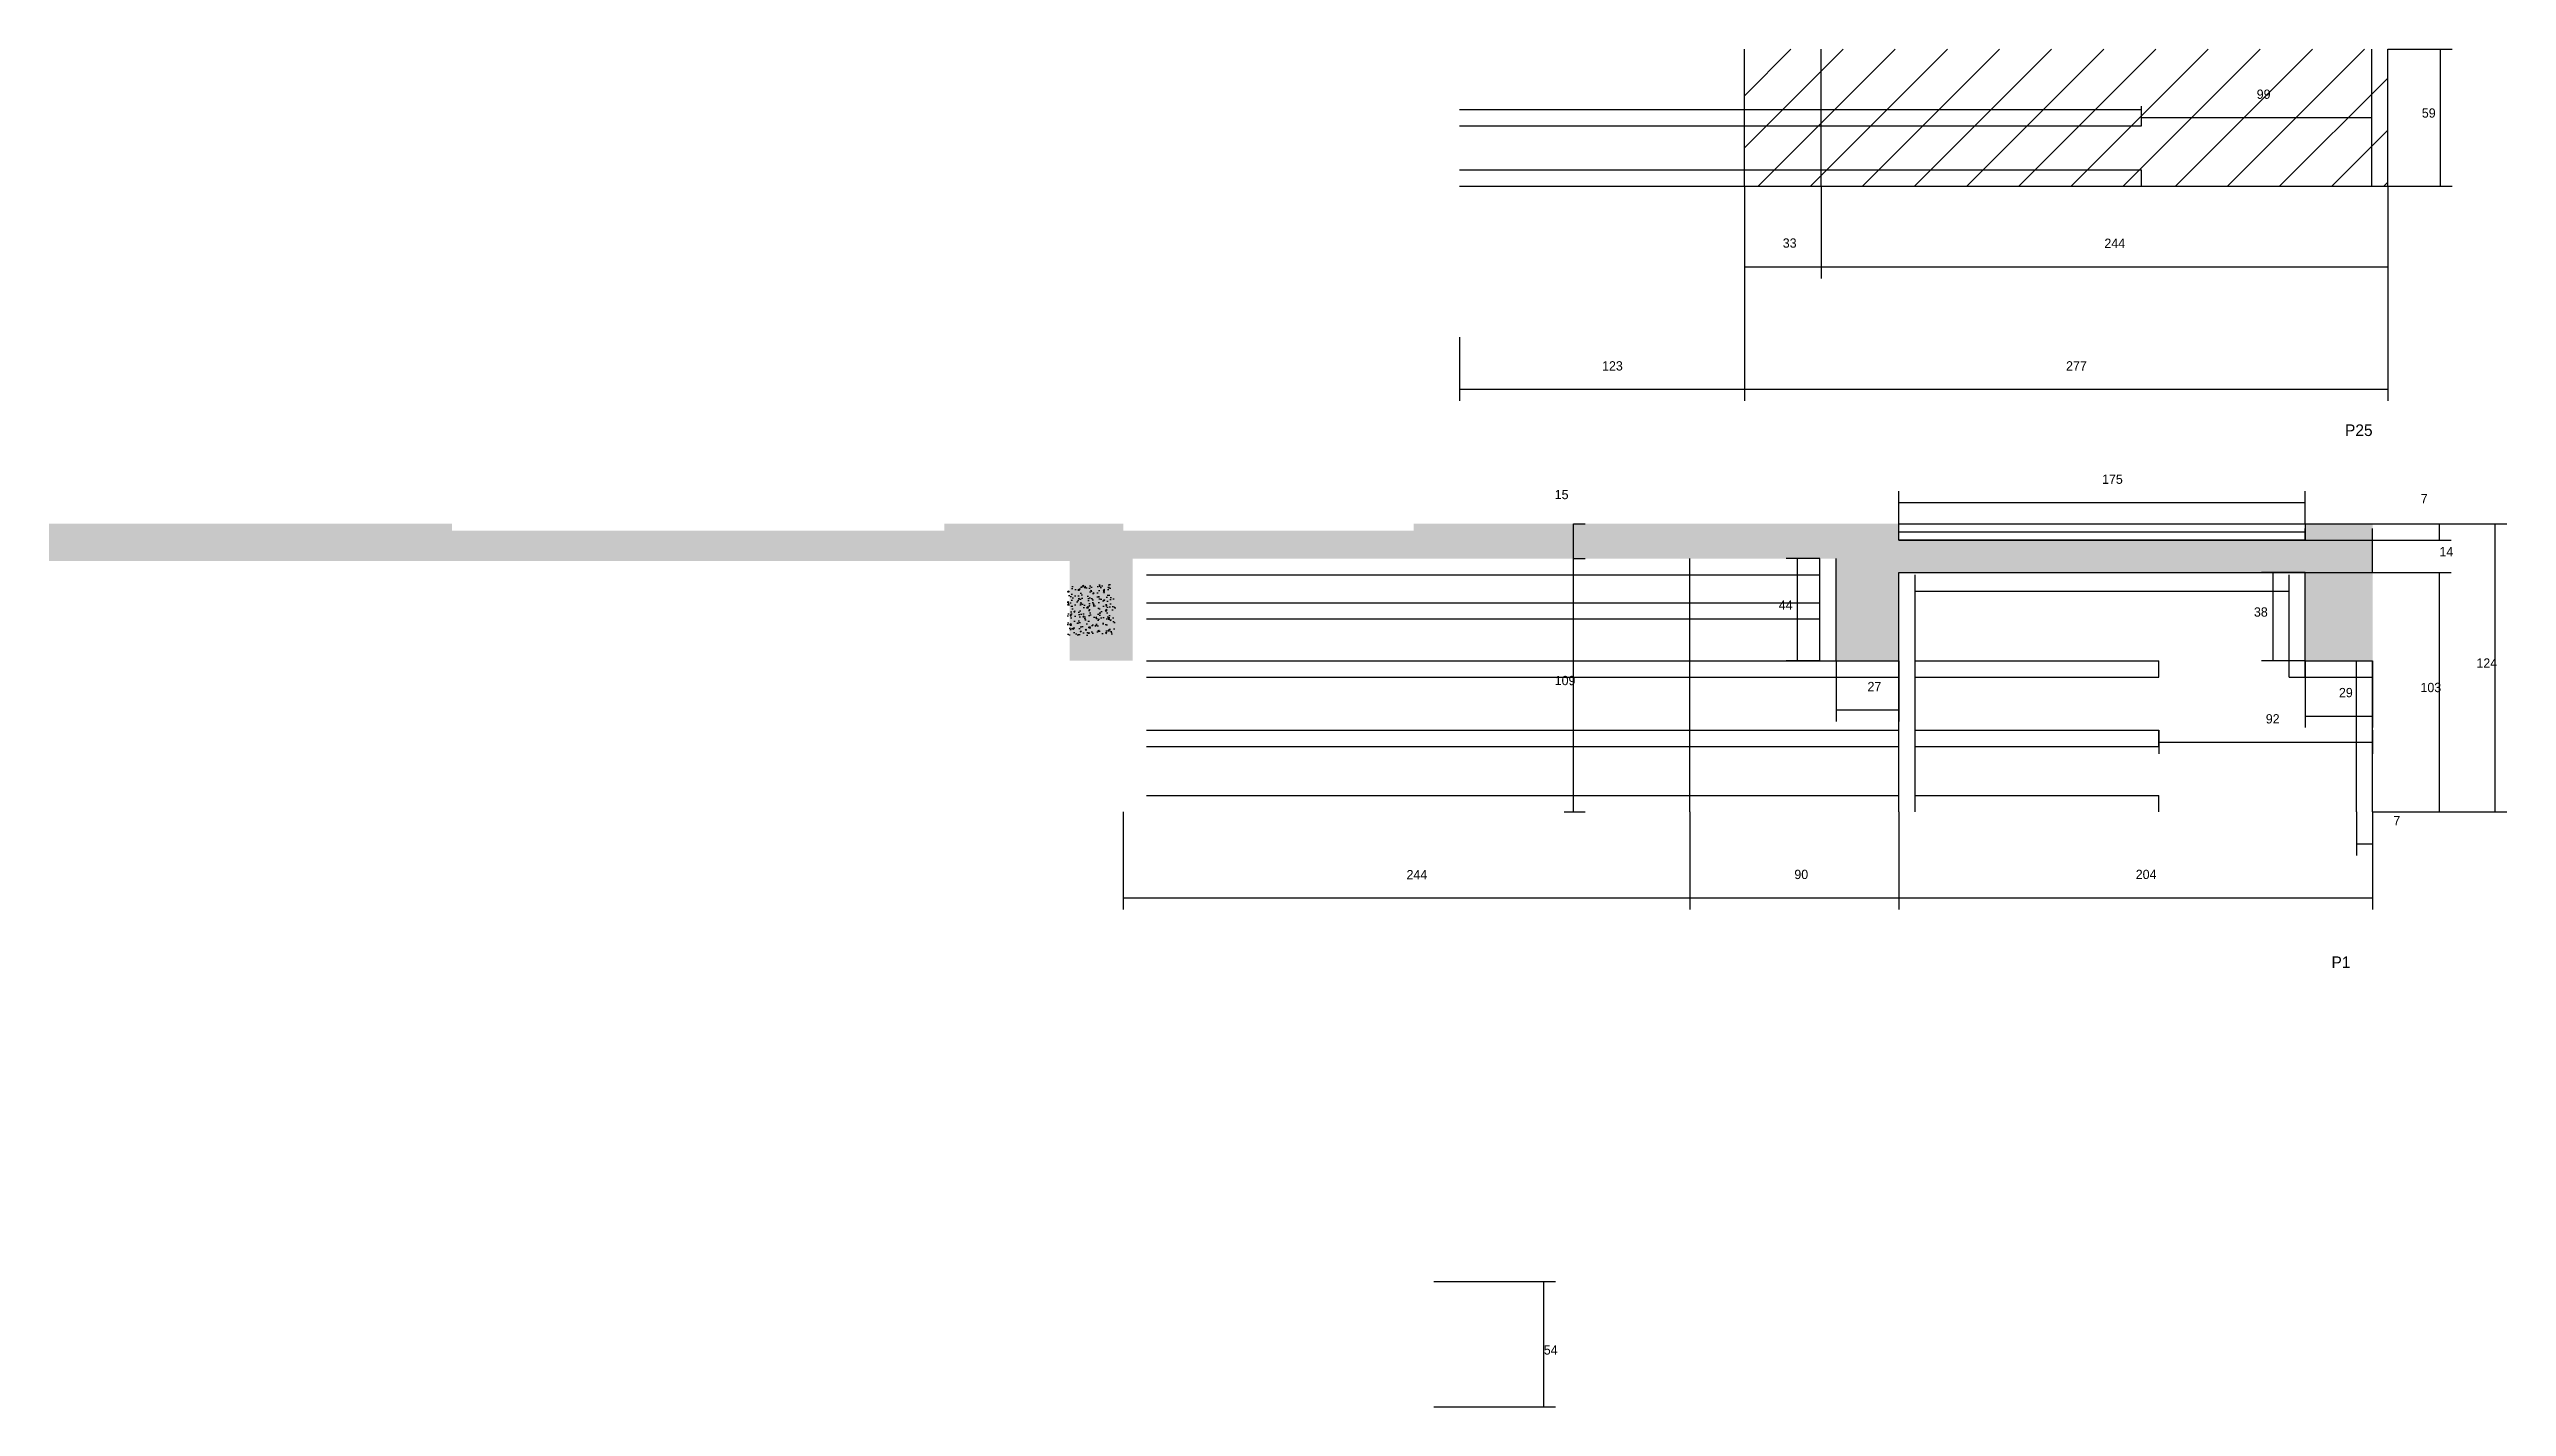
# Model space of a CAD drawing. Header units: metres. Extents: x 3856 to 5560, y 4268 to 4853.
# Drawn here: x 3856 to 4914, y 4268 to 4853 of the extents above; entities that cross this region are included whole.
import ezdxf

# ---------------------------------------------------------------- set-up
doc = ezdxf.new("R2010")
doc.units = ezdxf.units.M
for name, color, linetype in [('COTA', 4, 'Continuous'), ('Cota Seção (2x)', 4, 'Continuous'), ('NOMENCLATURA', 7, 'Continuous'), ('Painéis', 200, 'Continuous'), ('REAPROVEITAMENTO', 251, 'Continuous'), ('SARR_2.2x7', 40, 'Continuous')]:
    doc.layers.add(name, color=color, linetype=linetype)

msp = doc.modelspace()

# ---------------------------------------------------------------- texts
at = {"layer": 'COTA'}
for s, p in [('99', (4806.8, 4831.8)), ('59', (4877.9, 4823.7)), ('33', (4602.7, 4767.7)), ('244', (4741.2, 4767.6)), ('123', (4524.9, 4714.8)), ('277', (4724.7, 4714.8)), ('7', (4865.6, 4518.9)), ('54', (4499.8, 4291))]:
    msp.add_text(s, height=4, dxfattribs=at).set_placement(p)
at = {"layer": 'Cota Seção (2x)'}
for s, p in [('175', (4740.2, 4666)), ('15', (4504.5, 4659.4)), ('7', (4877.4, 4657.6)), ('14', (4885.5, 4634.8)), ('44', (4601, 4611.8)), ('38', (4805.6, 4608.8)), ('109', (4504.5, 4579.3)), ('124', (4901.4, 4586.8)), ('27', (4639.2, 4576.7)), ('29', (4842.2, 4574.1)), ('103', (4877.3, 4576.3)), ('92', (4810.7, 4562.8)), ('244', (4440.7, 4495.7)), ('90', (4607.7, 4495.8)), ('204', (4754.7, 4495.8))]:
    msp.add_text(s, height=4, dxfattribs=at).set_placement(p)
at = {"layer": 'NOMENCLATURA'}
for s, p in [('P25', (4844.8, 4686.6)), ('P1', (4839, 4457.5))]:
    msp.add_text(s, height=5, dxfattribs=at).set_placement(p)

# ---------------------------------------------------------------- hatches: boundary and pattern name
at = {"layer": 'COTA'}
h = msp.add_hatch(dxfattribs=at)
h.set_pattern_fill('AR-CONC', scale=0.03)
h.paths.add_polyline_path([(4856.7, 4648.8), (4827.7, 4648.8), (4827.7, 4641.8), (4652.7, 4641.8), (4652.7, 4648.8), (4443.7, 4648.8), (4443.7, 4645.8), (4318.7, 4645.8), (4318.7, 4648.8), (4241.7, 4648.8), (4241.7, 4645.8), (4029.7, 4645.8), (4029.7, 4648.8), (3856.2, 4648.8), (3856.2, 4632.8), (4243.7, 4632.8), (4295.7, 4632.8), (4295.7, 4589.8), (4322.7, 4589.8), (4322.7, 4633.8), (4625.7, 4633.8), (4625.7, 4589.8), (4652.7, 4589.8), (4652.7, 4627.8), (4827.7, 4627.8), (4827.7, 4589.8), (4856.7, 4589.8)])
h = msp.add_hatch(dxfattribs=at)
h.set_pattern_fill('AR-CONC', scale=0.03)
h.paths.add_polyline_path([(4315.2, 4600.8), (4315.2, 4622.7), (4315.2, 4622.7), (4294.6, 4622.7), (4294.6, 4622.7), (4294.6, 4600.8), (4294.6, 4600.8), (4315.2, 4600.8)])
at = {"layer": 'REAPROVEITAMENTO'}
h = msp.add_hatch(dxfattribs=at)
h.set_pattern_fill('ANSI31', scale=5)
h.paths.add_polyline_path([(4586.2, 4853.2), (4586.2, 4794.2), (4586.2, 4794.2), (4863.2, 4794.2), (4863.2, 4794.2), (4863.2, 4853.2), (4863.2, 4853.2), (4586.2, 4853.2)])

# ---------------------------------------------------------------- linework, layer by layer
at = {"layer": 'COTA'}
for p, q in [((4863.2, 4853.2), (4891, 4853.2)), ((4886, 4794.2), (4886, 4853.2)), ((4757.2, 4823.7), (4757.2, 4828.7)), ((4856.3, 4823.7), (4856.3, 4828.7)), ((4757.2, 4823.7), (4856.3, 4823.7)), ((4586.2, 4794.2), (4586.2, 4701.7)), ((4586.2, 4794.2), (4586.2, 4754.5)), ((4586.2, 4794.2), (4586.2, 4701.7)), ((4619.2, 4794.2), (4619.2, 4754.5)), ((4619.2, 4794.2), (4619.2, 4754.5)), ((4863.2, 4794.2), (4891, 4794.2)), ((4863.2, 4794.2), (4863.2, 4701.7)), ((4863.2, 4794.2), (4863.2, 4754.5)), ((4586.2, 4759.5), (4619.2, 4759.5)), ((4619.2, 4759.5), (4863.2, 4759.5)), ((4463.5, 4729.2), (4463.5, 4701.7)), ((4463.5, 4706.7), (4586.2, 4706.7)), ((4586.2, 4706.7), (4863.2, 4706.7)), ((4849.7, 4524.8), (4849.7, 4505.9)), ((4856.7, 4524.8), (4856.7, 4505.9)), ((4849.7, 4510.9), (4856.7, 4510.9)), ((4452.5, 4322.5), (4504.8, 4322.5)), ((4499.8, 4268.5), (4499.8, 4322.5)), ((4452.5, 4268.5), (4504.8, 4268.5))]:
    msp.add_line(p, q, dxfattribs=at)
at = {"layer": 'Cota Seção (2x)'}
for p, q in [((4652.7, 4648.8), (4652.7, 4662.9)), ((4652.7, 4657.9), (4827.7, 4657.9)), ((4827.7, 4648.8), (4827.7, 4662.9)), ((4512.6, 4633.8), (4512.6, 4648.8)), ((4512.6, 4648.8), (4517.6, 4648.8)), ((4827.7, 4648.8), (4890.5, 4648.8)), ((4827.7, 4641.8), (4827.7, 4646.8)), ((4856.7, 4648.8), (4914.5, 4648.8)), ((4856.7, 4627.8), (4856.7, 4646.8)), ((4885.5, 4641.8), (4885.5, 4648.8)), ((4909.5, 4524.8), (4909.5, 4648.8)), ((4827.7, 4641.8), (4856.7, 4641.8)), ((4827.7, 4641.8), (4890.5, 4641.8)), ((4512.6, 4633.8), (4517.6, 4633.8)), ((4512.6, 4524.8), (4512.6, 4633.8)), ((4512.6, 4633.8), (4517.6, 4633.8)), ((4618.7, 4633.8), (4604.1, 4633.8)), ((4609.1, 4589.8), (4609.1, 4633.8)), ((4827.7, 4627.8), (4808.9, 4627.8)), ((4813.9, 4589.8), (4813.9, 4627.8)), ((4827.7, 4627.8), (4890.5, 4627.8)), ((4885.5, 4524.8), (4885.5, 4627.8)), ((4618.7, 4589.8), (4604.1, 4589.8)), ((4625.7, 4589.8), (4625.7, 4563.7)), ((4652.7, 4589.8), (4652.7, 4563.7)), ((4827.7, 4589.8), (4808.9, 4589.8)), ((4827.7, 4589.8), (4827.7, 4561)), ((4856.7, 4589.8), (4856.7, 4561)), ((4625.7, 4568.7), (4652.7, 4568.7)), ((4827.7, 4566), (4856.7, 4566)), ((4764.7, 4559.9), (4764.7, 4549.7)), ((4764.7, 4554.7), (4856.7, 4554.7)), ((4856.7, 4559.9), (4856.7, 4549.7)), ((4318.7, 4524.8), (4318.7, 4482.7)), ((4508.6, 4524.8), (4517.6, 4524.8)), ((4562.7, 4524.8), (4562.7, 4482.7)), ((4562.7, 4524.8), (4562.7, 4482.7)), ((4652.7, 4524.8), (4652.7, 4482.7)), ((4652.7, 4524.8), (4652.7, 4482.7)), ((4856.7, 4524.8), (4856.7, 4482.7)), ((4856.7, 4524.8), (4890.5, 4524.8)), ((4856.7, 4524.8), (4914.5, 4524.8)), ((4318.7, 4487.7), (4562.7, 4487.7)), ((4562.7, 4487.7), (4652.7, 4487.7)), ((4652.7, 4487.7), (4856.7, 4487.7))]:
    msp.add_line(p, q, dxfattribs=at)
at = {"layer": 'Painéis'}
for p, q in [((4586.2, 4794.2), (4586.2, 4853.2)), ((4619.2, 4794.2), (4619.2, 4853.2)), ((4863.2, 4794.2), (4863.2, 4853.2)), ((4463.5, 4794.2), (4863.2, 4794.2)), ((4652.7, 4648.8), (4827.7, 4648.8)), ((4652.7, 4641.8), (4652.7, 4648.8)), ((4652.7, 4641.8), (4827.7, 4641.8)), ((4562.7, 4524.8), (4562.7, 4633.8)), ((4625.7, 4589.8), (4625.7, 4633.8)), ((4652.7, 4627.8), (4827.7, 4627.8)), ((4652.7, 4524.8), (4652.7, 4627.8)), ((4827.7, 4589.8), (4827.7, 4627.8)), ((4625.7, 4589.8), (4652.7, 4589.8)), ((4827.7, 4589.8), (4856.7, 4589.8)), ((4856.7, 4524.8), (4856.7, 4589.8))]:
    msp.add_line(p, q, dxfattribs=at)
msp.add_lwpolyline([(4827.7, 4641.8), (4652.7, 4641.8), (4652.7, 4648.8), (4827.7, 4648.8)], close=True, dxfattribs=at)
at = {"layer": 'SARR_2.2x7'}
for p, q in [((4856.3, 4794.2), (4856.3, 4853.2)), ((4463.5, 4827.2), (4586.2, 4827.2)), ((4586.2, 4827.2), (4757.2, 4827.2)), ((4757.2, 4820.2), (4757.2, 4827.2)), ((4463.5, 4820.2), (4586.2, 4820.2)), ((4586.2, 4820.2), (4757.2, 4820.2)), ((4463.5, 4801.2), (4586.2, 4801.2)), ((4586.2, 4801.2), (4757.2, 4801.2)), ((4757.2, 4794.2), (4757.2, 4801.2)), ((4652.7, 4645.3), (4827.7, 4645.3)), ((4328.7, 4626.8), (4562.7, 4626.8)), ((4562.7, 4626.8), (4618.7, 4626.8)), ((4618.7, 4589.8), (4618.7, 4633.8)), ((4659.7, 4524.8), (4659.7, 4626.8)), ((4820.7, 4582.8), (4820.7, 4626.8)), ((4328.7, 4614.8), (4562.7, 4614.8)), ((4562.7, 4614.8), (4618.7, 4614.8)), ((4659.7, 4619.8), (4820.7, 4619.8)), ((4328.7, 4607.8), (4562.7, 4607.8)), ((4562.7, 4607.8), (4618.7, 4607.8)), ((4328.7, 4589.8), (4562.7, 4589.8)), ((4328.7, 4582.8), (4562.7, 4582.8)), ((4562.7, 4589.8), (4652.7, 4589.8)), ((4562.7, 4582.8), (4652.7, 4582.8)), ((4659.7, 4589.8), (4764.7, 4589.8)), ((4659.7, 4582.8), (4764.7, 4582.8)), ((4764.7, 4582.8), (4764.7, 4589.8)), ((4820.7, 4582.8), (4827.7, 4582.8)), ((4827.7, 4582.8), (4827.7, 4589.8)), ((4827.7, 4582.8), (4856.7, 4582.8)), ((4849.7, 4524.8), (4849.7, 4589.8)), ((4328.7, 4559.9), (4562.7, 4559.9)), ((4328.7, 4552.9), (4562.7, 4552.9)), ((4562.7, 4559.9), (4652.7, 4559.9)), ((4562.7, 4552.9), (4652.7, 4552.9)), ((4659.7, 4559.9), (4764.7, 4559.9)), ((4659.7, 4552.9), (4764.7, 4552.9)), ((4764.7, 4552.9), (4764.7, 4559.9)), ((4328.7, 4531.8), (4562.7, 4531.8)), ((4562.7, 4531.8), (4652.7, 4531.8)), ((4659.7, 4531.8), (4764.7, 4531.8)), ((4764.7, 4524.8), (4764.7, 4531.8))]:
    msp.add_line(p, q, dxfattribs=at)

msp.set_redraw_order([(e.dxf.handle, doc.entitydb.next_handle()) for e in msp.query("TEXT MTEXT ATTDEF DIMENSION ARC_DIMENSION")])  # texts and dimensions are drawn at this point

doc.saveas('drawing.dxf')
